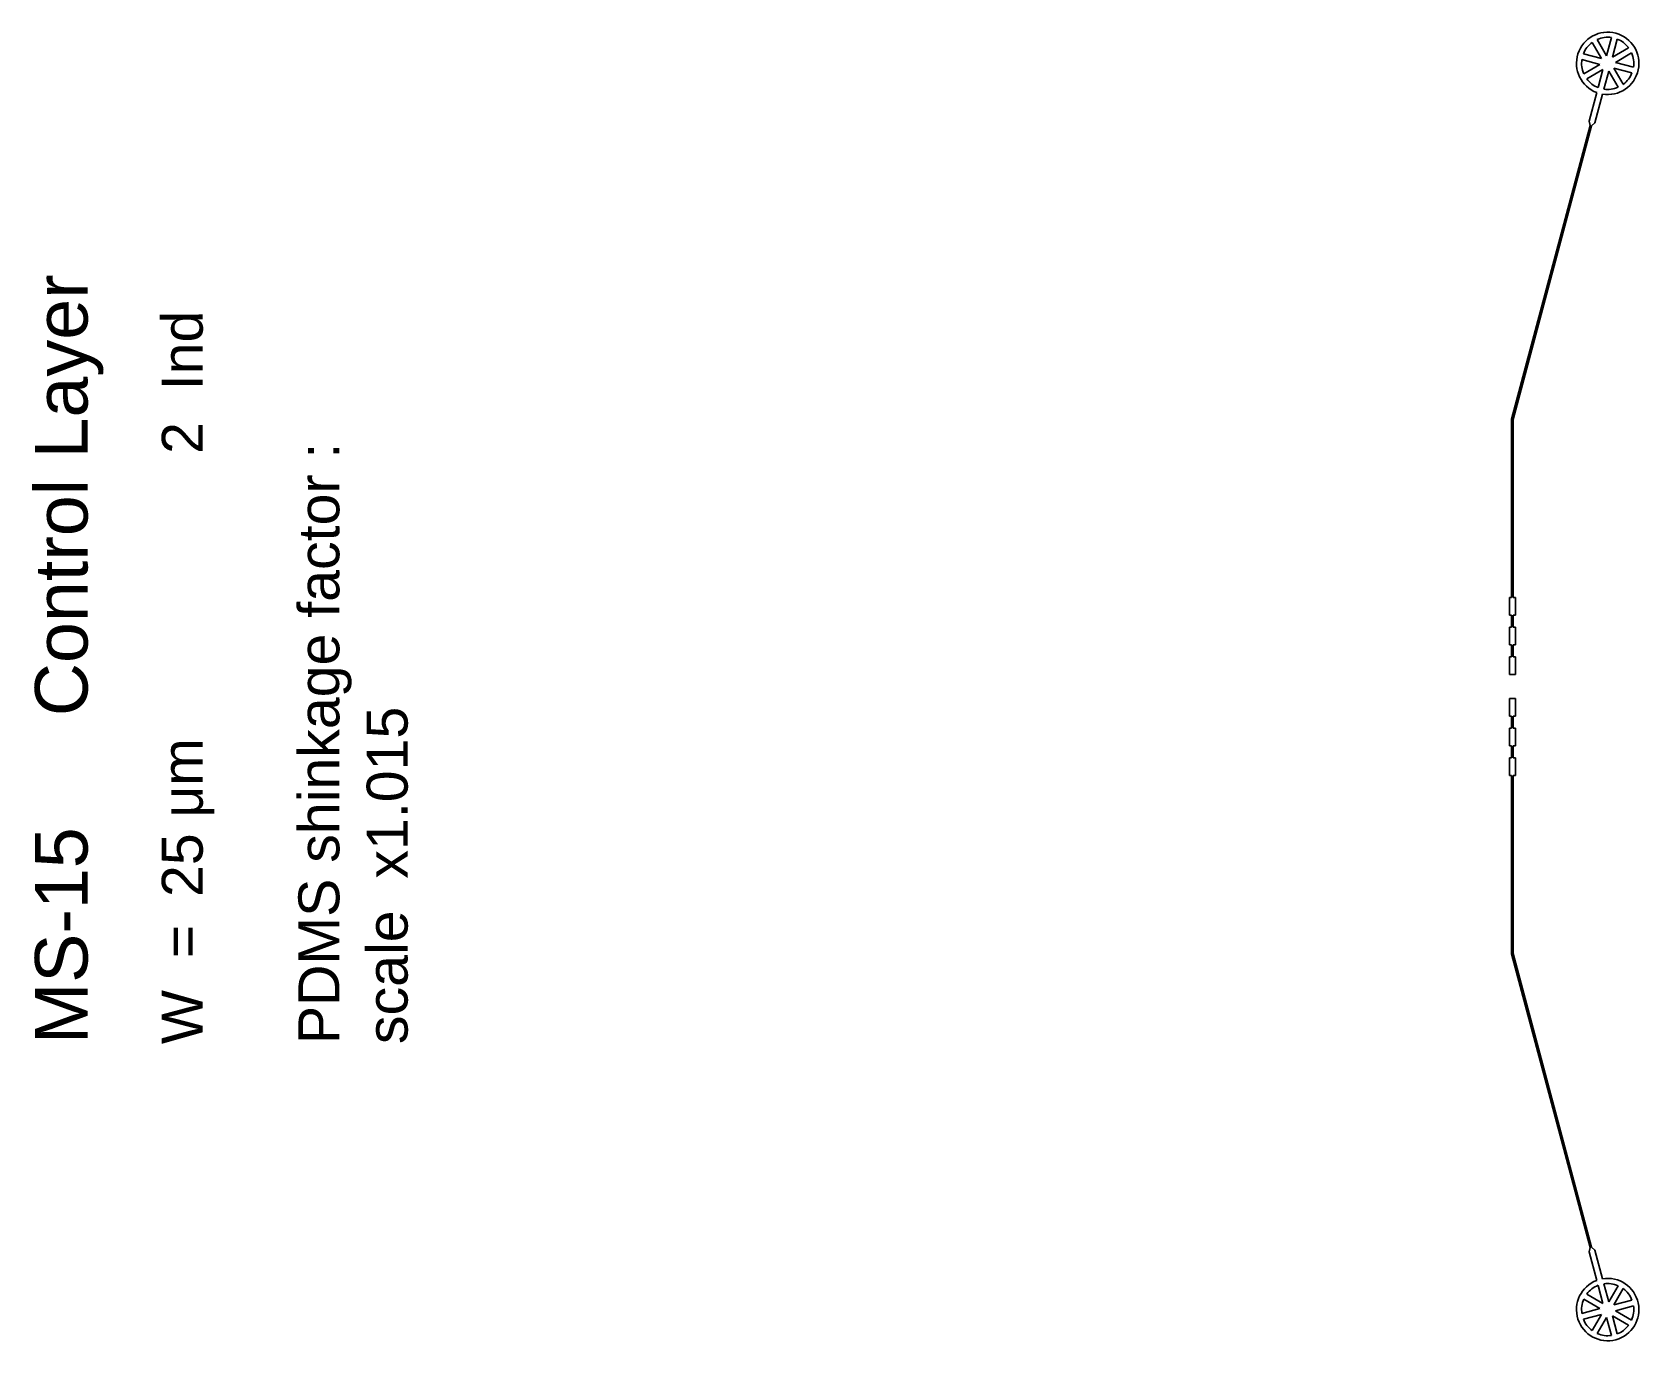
# Model space of a CAD drawing. Header units: millimetres. Extents: x 86952 to 295100, y -20629 to 191261.
# Drawn here: x 86952 to 114402, y 140472 to 162823 of the extents above; entities that cross this region are included whole.
import ezdxf

# ---------------------------------------------------------------- set-up
doc = ezdxf.new("R2010")
doc.units = ezdxf.units.MM
doc.layers.add('Clear', color=140, linetype='Continuous', true_color=0x00bfff)
doc.layers.add('Opaque', color=30, linetype='Continuous', true_color=0xff7f00)
doc.styles.add('textstyle0', font='arial.ttf')

msp = doc.modelspace()

# ---------------------------------------------------------------- texts
at = {"layer": 'Clear', "insert": (87000, 145540), "char_height": 280, "width": 17445.26, "attachment_point": 1, "rotation": 90, "style": 'textstyle0'}
msp.add_mtext('{\\H3.2143x;MS-15^I^IControl Layer\\H0.83335x;\\P\\H0.53332x; \\P\\H1.75x;W  =^I 25 \\fSymbol|b0|i0|c2|p18;m\\fArial|b0|i0|c0|p34;m^I^I^I^I^I2  Ind\\P\\PPDMS shinkage factor :\\Pscale  x1.015^I^I^I}', dxfattribs=at)

# ---------------------------------------------------------------- linework, layer by layer
at = {"layer": 'Clear'}
for p, q in [((113683, 161791), (113552, 161302)), ((113781, 161765), (113650, 161275)), ((112229, 156215), (113572, 161228)), ((112253, 156208), (113596, 161222)), ((113552, 161302), (113572, 161228)), ((113650, 161275), (113596, 161222)), ((112229, 153170), (112229, 156215)), ((112254, 153170), (112254, 156215)), ((112229, 153170), (112190, 153170)), ((112190, 153170), (112190, 152865)), ((112292, 153170), (112254, 153170)), ((112292, 152865), (112292, 153170)), ((112190, 152865), (112229, 152865)), ((112229, 152662), (112190, 152662)), ((112190, 152662), (112190, 152358)), ((112229, 152662), (112229, 152865)), ((112254, 152865), (112292, 152865)), ((112254, 152662), (112254, 152865)), ((112292, 152662), (112254, 152662)), ((112292, 152358), (112292, 152662)), ((112190, 152358), (112229, 152358)), ((112229, 152155), (112229, 152358)), ((112254, 152358), (112292, 152358)), ((112254, 152155), (112254, 152358)), ((112229, 152155), (112190, 152155)), ((112190, 152155), (112190, 151850)), ((112292, 152155), (112254, 152155)), ((112292, 151850), (112292, 152155)), ((112190, 151850), (112292, 151850)), ((112292, 151444), (112190, 151444)), ((112190, 151444), (112190, 151140)), ((112292, 151140), (112292, 151444)), ((112190, 151140), (112229, 151140)), ((112229, 150937), (112229, 151140)), ((112254, 151140), (112292, 151140)), ((112254, 150937), (112254, 151140)), ((112190, 150937), (112190, 150632)), ((112229, 150937), (112190, 150937)), ((112292, 150937), (112254, 150937)), ((112292, 150632), (112292, 150937)), ((112190, 150632), (112229, 150632)), ((112190, 150429), (112190, 150125)), ((112229, 150429), (112190, 150429)), ((112229, 150429), (112229, 150632)), ((112254, 150632), (112292, 150632)), ((112254, 150429), (112254, 150632)), ((112292, 150429), (112254, 150429)), ((112292, 150125), (112292, 150429)), ((112190, 150125), (112229, 150125)), ((112229, 150125), (112229, 147080)), ((112254, 150125), (112292, 150125)), ((112254, 150125), (112254, 147080)), ((112229, 147080), (113572, 142066)), ((112253, 147086), (113596, 142073)), ((113552, 141993), (113572, 142066)), ((113683, 141504), (113552, 141993)), ((113650, 142019), (113596, 142073)), ((113781, 141530), (113650, 142019))]:
    msp.add_line(p, q, dxfattribs=at)
for centre, start, end in [((113870, 162290), 260.465, 249.535), ((113870, 141005), 110.465, 99.535)]:
    msp.add_arc(centre, 533, start, end, dxfattribs=at)
at = {"layer": 'Opaque'}
for p, q in [((113765, 162371), (113604, 162648)), ((113852, 162421), (113692, 162699)), ((113852, 162421), (113935, 162731)), ((113950, 162395), (114033, 162705)), ((113950, 162395), (114228, 162555)), ((113738, 162273), (113429, 162356)), ((113765, 162371), (113455, 162454)), ((113738, 162273), (113461, 162112)), ((114001, 162307), (114278, 162468)), ((114001, 162307), (114311, 162224)), ((113789, 162185), (113511, 162025)), ((113789, 162185), (113706, 161875)), ((113887, 162159), (113804, 161849)), ((113887, 162159), (114047, 161881)), ((113975, 162210), (114284, 162127)), ((113975, 162210), (114135, 161932)), ((113789, 141110), (113706, 141419)), ((113887, 141136), (113804, 141445)), ((113887, 141136), (114047, 141413)), ((113738, 141022), (113461, 141182)), ((113789, 141110), (113511, 141270)), ((113975, 141085), (114135, 141363)), ((113975, 141085), (114284, 141168)), ((113738, 141022), (113429, 140939)), ((113765, 140924), (113455, 140841)), ((113765, 140924), (113604, 140646)), ((113852, 140873), (113692, 140596)), ((113852, 140873), (113935, 140564)), ((113950, 140900), (114033, 140590)), ((113950, 140900), (114228, 140739)), ((114001, 140987), (114311, 141070)), ((114001, 140987), (114278, 140827))]:
    msp.add_line(p, q, dxfattribs=at)
for centre, start, end in [((113870, 162290), 126.5242, 158.4758), ((113870, 162290), 81.5242, 113.4758), ((113870, 162290), 36.5242, 68.4758), ((113870, 162290), 171.5242, 203.4758), ((113870, 162290), 351.5242, 23.4758), ((113870, 162290), 216.5242, 248.4758), ((113870, 162290), 306.5242, 338.4758), ((113870, 162290), 261.5242, 293.4758), ((113870, 141005), 111.5242, 143.4758), ((113870, 141005), 66.5242, 98.4758), ((113870, 141005), 156.5242, 188.4758), ((113870, 141005), 21.5242, 53.4758), ((113870, 141005), 201.5242, 233.4758), ((113870, 141005), 336.5242, 8.4758), ((113870, 141005), 246.5242, 278.4758), ((113870, 141005), 291.5242, 323.4758)]:
    msp.add_arc(centre, 446, start, end, dxfattribs=at)

msp.set_redraw_order([(e.dxf.handle, doc.entitydb.next_handle()) for e in msp.query("TEXT MTEXT ATTDEF DIMENSION ARC_DIMENSION")])  # texts and dimensions are drawn at this point

doc.saveas('drawing.dxf')
